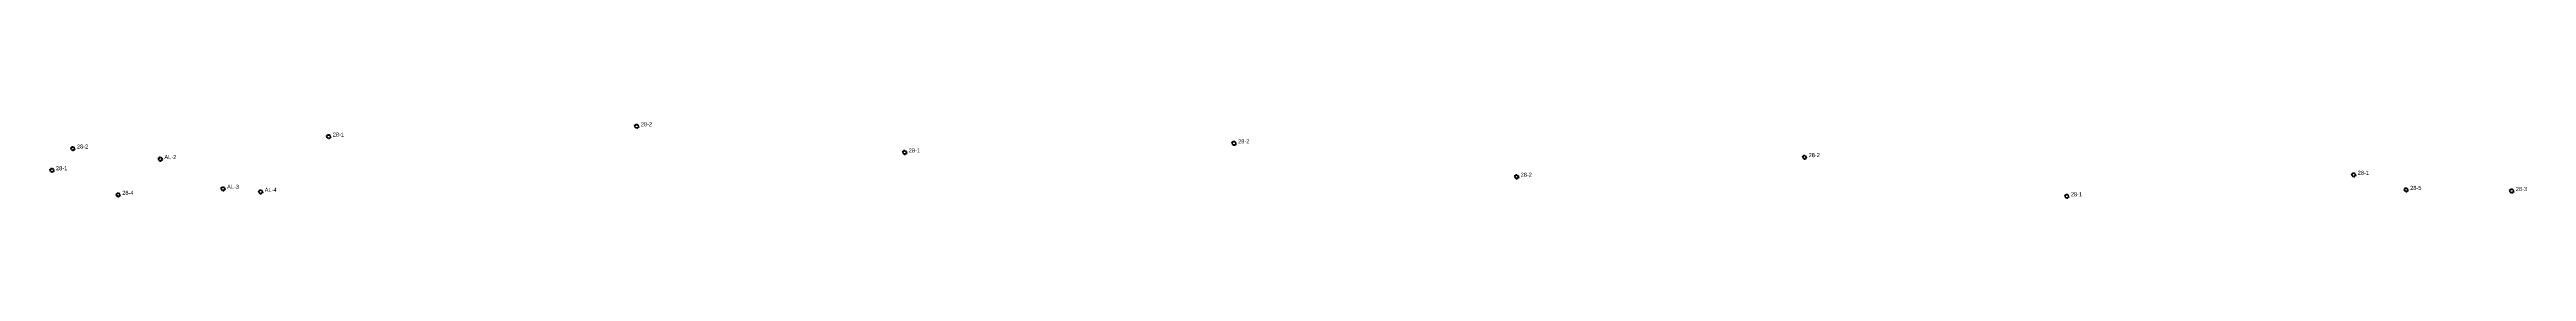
# Model space of a CAD drawing. Header units: inches. Extents: x 486468 to 494393, y 5455952 to 5461583.
# Drawn here: x 486476 to 487694, y 5456475 to 5456512 of the extents above; entities that cross this region are included whole.
import ezdxf

# ---------------------------------------------------------------- set-up
doc = ezdxf.new("R2010")
doc.units = ezdxf.units.IN
doc.header["$MEASUREMENT"] = 0
doc.layers.add('StreetLightingPoles', color=10, linetype='Continuous')

# ---------------------------------------------------------------- blocks, each defined once
blk = doc.blocks.new('Light')
at = {"color": 255}
for p, q in [((-0.7, 0.2), (-1.2, 0.4)), ((-0.4, 0.6), (-0.7, 1)), ((0, 0.7), (0, 1.2)), ((0.4, 0.6), (0.7, 1)), ((0.7, 0.2), (1.2, 0.4)), ((-0.7, -0.2), (-1.2, -0.4)), ((-0.4, -0.6), (-0.7, -1)), ((0, -0.8), (0, -1.3)), ((0.4, -0.6), (0.7, -1)), ((0.7, -0.2), (1.2, -0.4))]:
    blk.add_line(p, q, dxfattribs=at)
blk.add_circle((0, 0), 0.75, dxfattribs=at)

msp = doc.modelspace()

# ---------------------------------------------------------------- block references
at = {"layer": 'StreetLightingPoles'}
for p in [(486613.655, 5456505.244), (486765.079, 5456510.331), (486487.911, 5456499.335), (486530.893, 5456494.157), (486896.788, 5456497.443), (487058.733, 5456501.907), (487339.168, 5456495.1), (486477.623, 5456488.665), (486561.718, 5456479.497), (487197.612, 5456485.444), (487609.11, 5456486.381), (487634.901, 5456478.958), (486510.167, 5456476.513), (486580.213, 5456478.01), (487468.1, 5456475.8), (487686.818, 5456478.414)]:
    msp.add_blockref('Light', p, dxfattribs=at)

# ---------------------------------------------------------------- texts
for s, p in [('28-1', (486615.655, 5456505.244)), ('28-2', (486767.079, 5456510.331)), ('28-2', (486489.911, 5456499.335)), ('AL-2', (486532.893, 5456494.157)), ('28-1', (486898.788, 5456497.443)), ('28-2', (487060.733, 5456501.907)), ('28-2', (487341.168, 5456495.1)), ('28-1', (486479.623, 5456488.665)), ('AL-3', (486563.718, 5456479.497)), ('28-2', (487199.612, 5456485.444)), ('28-1', (487611.11, 5456486.381)), ('28-5', (487636.901, 5456478.958)), ('28-3', (487688.818, 5456478.414)), ('28-4', (486512.167, 5456476.513)), ('AL-4', (486582.213, 5456478.01)), ('28-1', (487470.1, 5456475.8))]:
    msp.add_text(s, height=2, dxfattribs=at).set_placement(p)

doc.saveas('drawing.dxf')
